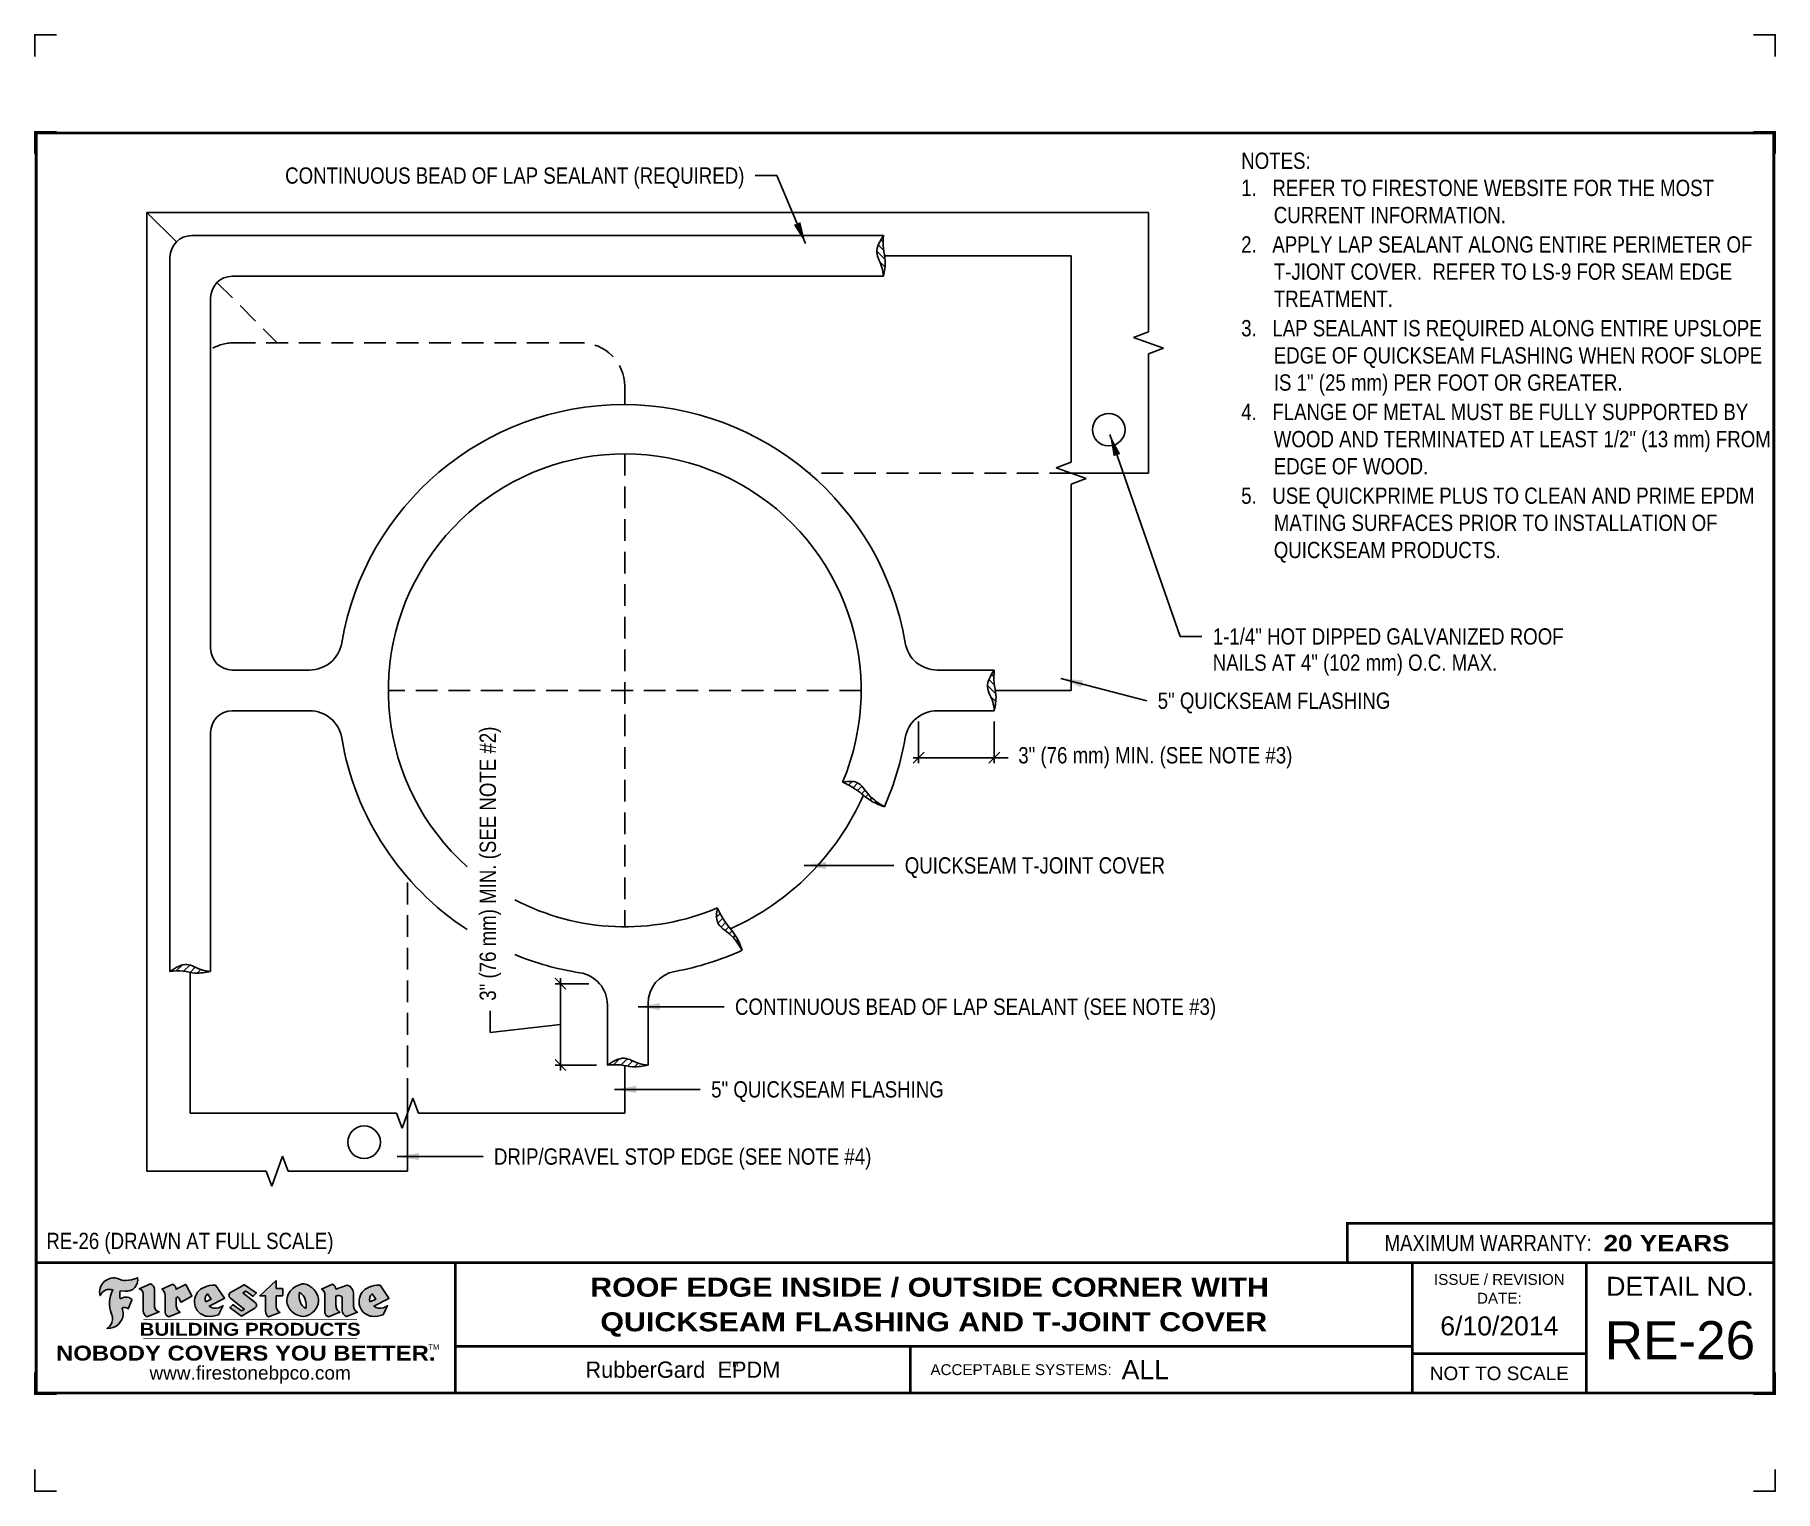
# Model space of a CAD drawing. Header units: inches. Extents: x 138.3 to 158.3, y -65.2 to -48.4.
import ezdxf
from ezdxf.enums import TextEntityAlignment as Align

# ---------------------------------------------------------------- set-up
doc = ezdxf.new("R2010")
doc.units = ezdxf.units.IN
doc.header["$MEASUREMENT"] = 0
doc.linetypes.add('HIDDEN', pattern=[0.375, 0.25, -0.125])
doc.layers.get('0').update_dxf_attribs({"linetype": 'CONTINUOUS'})
doc.layers.get('DEFPOINTS').update_dxf_attribs({"linetype": 'CONTINUOUS'})
for name, color, linetype in [('FSBP-ACCESSORY-FIRESTONE', 7, 'CONTINUOUS'), ('FSBP-ANNO-NOTE', 7, 'CONTINUOUS'), ('FSBP-MEMBRANE', 7, 'CONTINUOUS'), ('FSBP-SEALANTS', 1, 'CONTINUOUS'), ('FSBP-TTLB', 7, 'CONTINUOUS'), ('FSBP-TTLB-BORDER', 7, 'CONTINUOUS'), ('FSBP-TTLB-TEXT', 7, 'CONTINUOUS')]:
    doc.layers.add(name, color=color, linetype=linetype)
doc.styles.add('FSBP_ARIAL', font='arial.ttf')
doc.styles.add('FSBP_ARIAL_BOLD', font='')
doc.styles.add('FSBP_ARIAL_NAR', font='ARIALN.TTF')
doc.styles.add('FSBP_BANKGOTHIC', font='bgothm.ttf')
doc.styles.get('FSBP_ARIAL_BOLD').set_extended_font_data('Arial Black')
doc.dimstyles.new('FSBP-DIM', dxfattribs={"dimtxt": 0.1875, "dimasz": 0.125, "dimexe": 0.0625, "dimexo": 0.125, "dimgap": 0.125, "dimtad": 0, "dimdec": 0, "dimzin": 1, "dimdsep": 46, "dimlunit": 4, "dimtxsty": 'FSBP_ARIAL_NAR', "dimblk": 'OBLIQUE', "dimcen": 0.09375, "dimdle": 0.0625, "dimclrd": 256, "dimclre": 256, "dimclrt": 256, "dimadec": 0, "dimazin": 0, "dimtfac": 1, "dimtdec": 0, "dimtmove": 1, "dimatfit": 3, "dimfxl": 1, "dimtolj": 1, "dimtzin": 0, "dimlwd": -1, "dimlwe": -1, "dimarcsym": 0})
doc.dimstyles.new('FSBP-LEADER', dxfattribs={"dimtxt": 0.1875, "dimasz": 0.25, "dimexe": 0.0625, "dimexo": 0.125, "dimgap": 0.125, "dimtad": 0, "dimtih": 1, "dimtoh": 1, "dimdec": 4, "dimzin": 0, "dimdsep": 46, "dimlunit": 4, "dimtxsty": 'FSBP_ARIAL_NAR', "dimcen": 0.09375, "dimclrd": 256, "dimclre": 256, "dimclrt": 256, "dimadec": 0, "dimazin": 0, "dimtfac": 1, "dimtdec": 4, "dimtofl": 0, "dimtmove": 0, "dimatfit": 3, "dimfxl": 1, "dimtolj": 1, "dimtzin": 0, "dimlwd": -1, "dimlwe": -1, "dimarcsym": 0})

msp = doc.modelspace()

# ---------------------------------------------------------------- texts
at = {"layer": 'DEFPOINTS', "style": 'FSBP_ARIAL_NAR'}
msp.add_text('RE-26 (DRAWN AT FULL SCALE)', height=0.1875, dxfattribs=at).set_placement((138.4430659566393, -62.28905739962974), align=Align.MIDDLE_LEFT)
at = {"layer": 'FSBP-ANNO-NOTE', "style": 'FSBP_ARIAL_NAR'}
msp.add_text('CONTINUOUS BEAD OF LAP SEALANT (REQUIRED)', height=0.1875, dxfattribs=at).set_placement((146.4773420618388, -50.02783002005368), align=Align.MIDDLE_RIGHT)
for s, p in [('1-1/4" HOT DIPPED GALVANIZED ROOF', (151.8680509593383, -55.33265052211907)), ('NAILS AT 4" (102 mm) O.C. MAX.', (151.8680509593383, -55.63343177211907)), ('5" QUICKSEAM FLASHING', (151.2341552912344, -56.07202262018467)), ('QUICKSEAM T-JOINT COVER', (148.3234208905306, -57.96754248902437)), ('CONTINUOUS BEAD OF LAP SEALANT (SEE NOTE #3)', (146.3693743527868, -59.59372607726854)), ('5" QUICKSEAM FLASHING', (146.0948605257261, -60.54539565869283)), ('DRIP/GRAVEL STOP EDGE (SEE NOTE #4)', (143.5948605257262, -61.31821195717396))]:
    msp.add_text(s, height=0.1875, dxfattribs=at).set_placement(p, align=Align.MIDDLE_LEFT)
at = {"layer": 'FSBP-ANNO-NOTE', "insert": (152.1954614392734, -49.76366971498379), "char_height": 0.1875, "attachment_point": 1, "style": 'FSBP_ARIAL_NAR'}
msp.add_mtext_dynamic_manual_height_columns('\\A1;\\pi-0.375,l0.375,t0.1875,0.375;NOTES:\\P1.   REFER TO FIRESTONE WEBSITE FOR THE MOST CURRENT INFORMATION.\\P{\\H0.083333x;\\P\\pt0.375;}2.   APPLY LAP SEALANT ALONG ENTIRE PERIMETER OF T-JIONT COVER.  REFER TO LS-9 FOR SEAM EDGE TREATMENT.\\P\\ptz;{\\fArial Narrow|b1|i0|c0|p34;\\H0.083333x;\\P}3.   LAP SEALANT IS REQUIRED ALONG ENTIRE UPSLOPE EDGE OF QUICKSEAM FLASHING WHEN ROOF SLOPE IS 1" (25 mm) PER FOOT OR GREATER.  \\P{\\H0.083333x;\\P}4.   FLANGE OF METAL MUST BE FULLY SUPPORTED BY WOOD AND TERMINATED AT LEAST 1/2" (13 mm) FROM EDGE OF WOOD.{\\H0.083333x; \\P\\pi0,t0.375;\\P\\pi-0.375,tz;}5.   USE QUICKPRIME PLUS TO CLEAN AND PRIME EPDM MATING SURFACES PRIOR TO INSTALLATION OF QUICKSEAM PRODUCTS.', width=6.215851579578043, gutter_width=23.08110225731588, heights=[5.001951614594873], dxfattribs=at)

# ---------------------------------------------------------------- blocks, each defined once
blk = doc.blocks.new('_OBLIQUE')
at = {"color": 0, "linetype": 'ByBlock'}
blk.add_line((-0.5, -0.5), (0.5, 0.5), dxfattribs=at)
blk = doc.blocks.new('*D6')
at = {"layer": 'DEFPOINTS', "color": 0, "transparency": 16777216}
for p in [(148.482872891351, -56.18704324589859), (149.3532957084618, -56.18704324589859), (149.3532957084618, -56.72810258087742)]:
    blk.add_point(p, dxfattribs=at)
at = {"layer": 'FSBP-ANNO-NOTE', "transparency": 16777216}
for p, q in [((148.482872891351, -56.31204324589859), (148.482872891351, -56.79060258087742)), ((149.3532957084618, -56.31204324589859), (149.3532957084618, -56.79060258087742)), ((148.420372891351, -56.72810258087742), (149.4157957084618, -56.72810258087742)), ((149.5150134081862, -56.72810258087742), (149.3532957084618, -56.72810258087742))]:
    blk.add_line(p, q, dxfattribs=at)
at = {"layer": 'FSBP-ANNO-NOTE', "transparency": 16777216, "xscale": 0.125, "yscale": 0.125, "zscale": 0.125, "rotation": 180}
blk.add_blockref('_OBLIQUE', (148.482872891351, -56.72810258087742), dxfattribs=at)
at = {"layer": 'FSBP-ANNO-NOTE', "transparency": 16777216, "xscale": 0.125, "yscale": 0.125, "zscale": 0.125}
blk.add_blockref('_OBLIQUE', (149.3532957084618, -56.72810258087742), dxfattribs=at)
at = {"layer": 'FSBP-ANNO-NOTE', "transparency": 16777216, "insert": (151.2069685582545, -56.72810258087742), "char_height": 0.1875, "attachment_point": 5, "style": 'FSBP_ARIAL_NAR'}
blk.add_mtext('\\A1;3" (76 mm) MIN. (SEE NOTE #3)', dxfattribs=at)
blk = doc.blocks.new('*D7')
at = {"layer": 'DEFPOINTS', "color": 0, "transparency": 16777216}
for p in [(144.8108165386172, -59.32948706394598), (144.3600662530951, -60.26542908884952), (144.9011255880739, -60.26542908884952)]:
    blk.add_point(p, dxfattribs=at)
at = {"layer": 'FSBP-ANNO-NOTE', "transparency": 16777216}
for p, q in [((144.3600662530951, -59.26698706394598), (144.3600662530951, -60.32792908884952)), ((144.6858165386172, -59.32948706394598), (144.2975662530951, -59.32948706394598)), ((143.5524993023959, -59.88953564667985), (143.5524993023959, -59.63953564667985)), ((144.3600662530951, -59.79745807639775), (143.5524993023959, -59.88953564667985)), ((144.7761255880739, -60.26542908884952), (144.2975662530951, -60.26542908884952))]:
    blk.add_line(p, q, dxfattribs=at)
at = {"layer": 'FSBP-ANNO-NOTE', "transparency": 16777216, "xscale": 0.125, "yscale": 0.125, "zscale": 0.125}
for p, rotation in [((144.3600662530951, -59.32948706394598), 90), ((144.3600662530951, -60.26542908884952), 270)]:
    blk.add_blockref('_OBLIQUE', p, dxfattribs=dict(at, rotation=rotation))
at = {"layer": 'FSBP-ANNO-NOTE', "transparency": 16777216, "insert": (143.5524993023959, -57.94758049661162), "char_height": 0.1875, "attachment_point": 5, "rotation": 90, "style": 'FSBP_ARIAL_NAR'}
blk.add_mtext('\\A1;3" (76 mm) MIN. (SEE NOTE #2)', dxfattribs=at)
blk = doc.blocks.new('TTLB-EPDM_2')
at = {"layer": 'FSBP-TTLB-TEXT'}
h = blk.add_hatch(color=1, dxfattribs=at)
edge = h.paths.add_edge_path()
edge.add_arc((1.037309769669573, -0.1982514792917306), 0.1319107607348553, 264.0410451462098, 370.3106169565175)
edge.add_arc((1.027551646585694, 0.1214293576525799), 0.3273056962876235, 270.05058356628535, 295.23459397187514, ccw=False)
edge.add_arc((1.022801957313345, -0.06680179986895154), 0.1391656561713503, 249.3281275763668, 272.0749124149863, ccw=False)
edge.add_line((0.9736743133014443, -0.1970076156048179), (0.9474927838574558, -0.1852745150568325))
edge.add_arc((0.8939498971398288, -0.3394262635682071), 0.1631857907024099, 70.84590087378872, 194.3325259843273)
edge.add_arc((0.8444260109029493, -0.4259936440910768), 0.1179914261095279, 70.96950098067128, 156.9641407594482, ccw=False)
edge.add_arc((1.153141409296894, -0.4684497516079468), 0.3110405457095052, 150.3231137483159, 203.2084295854517)
edge.add_arc((0.7562495500622943, -0.6412608153899899), 0.1218587156617311, 0.8849157075190988, 24.34668939894999, ccw=False)
edge.add_arc((0.7493781665697374, -0.6475258110744375), 0.1289731377238325, -58.36655102076742, 3.6216782311386737, ccw=False)
edge.add_arc((0.8256699029544474, -0.5792158350996106), 0.1783301886510354, 267.2205474105585, 354.1381621173521)
edge.add_arc((0.7903121048625305, -0.6011409294291745), 0.212787892960859, 0.9996158580669322, 21.00503380861244)
edge.add_arc((1.01880712263941, -0.5666691048185161), 0.05136395668415847, 40.82117713173261, 125.52727787225791, ccw=False)
edge.add_line((1.057676976260041, -0.5330924682126437), (1.102776947655911, -0.4308018311949837))
edge.add_arc((1.040858222524664, -0.4699705673995949), 0.07326744446031509, 32.31675181867256, 66.31481236598174)
edge.add_arc((1.032262518825329, -0.5063316993097662), 0.1102246948011782, 69.8179132332389, 125.254734720681)
edge.add_arc((1.127708877207287, -0.368959353531244), 0.1659710644737306, 164.1569669952081, 196.5811013160487, ccw=False)
edge.add_line((0.9680425188342383, -0.3236487780942383), (1.023615334387159, -0.3294494641845773))
h = blk.add_hatch(color=1, dxfattribs=at)
edge = h.paths.add_edge_path()
edge.add_line((1.275239419159561, -0.6223407783464694), (1.415345367376062, -0.5660418822574371))
edge.add_arc((1.421019305783958, -0.5090099247487757), 0.05731350411836949, 181.9717871001989, 264.31851000495806, ccw=False)
edge.add_line((1.363739737527226, -0.5109819325197265), (1.363412352251203, -0.3102363679013962))
edge.add_arc((1.294263659668751, -0.3103491388303989), 0.06914878453844908, 0.0934405599591014, 72.42834396969012)
edge.add_line((1.315139561173908, -0.2444268274366692), (1.186839444240604, -0.3024209471341379))
edge.add_arc((1.175246268095289, -0.3585110609420917), 0.05727567197445628, -0.017399788185912257, 78.322067691347, ccw=False)
edge.add_line((1.232521937428658, -0.3585284546236807), (1.232574268422297, -0.555126496687123))
edge.add_arc((1.305699496415486, -0.5558575689677219), 0.07312888236350451, 179.4272023230205, 245.3845503102953)
h = blk.add_hatch(color=1, dxfattribs=at)
edge = h.paths.add_edge_path()
edge.add_line((1.792026821926584, -0.3839679064720229), (1.722158956877934, -0.2518542302253621))
edge.add_arc((1.720119655279638, -0.2529327078887852), 0.002306916790721817, 27.87197133405656, 117.3766794470751)
edge.add_line((1.719058846382097, -0.250884159729182), (1.610638460368705, -0.3070279753467702))
edge.add_arc((1.547088841662962, -0.3061026658494403), 0.06355635479880145, 359.165808011073, 425.8793658831422)
edge.add_line((1.573061729235633, -0.2480956029480268), (1.446879247402876, -0.3051325108639702))
edge.add_arc((1.407812067100189, -0.370357133046621), 0.07602957263902092, -3.441403975725109, 59.07992244284969, ccw=False)
edge.add_line((1.483704536400296, -0.3749210150788969), (1.483704536400296, -0.5723838140635706))
edge.add_arc((1.54053746518044, -0.568254406115083), 0.05698275005415228, 184.1557352478595, 255.3066498366543)
edge.add_line((1.526084036778343, -0.6233736605654059), (1.657291340682093, -0.570650514527486))
edge.add_arc((1.688298576827198, -0.5021390388423987), 0.0752015358480571, 207.5160880841914, 245.649226723163, ccw=False)
edge.add_arc((1.721050197024907, -0.4914488168456328), 0.1093332836229113, 179.4823365255141, 204.5537900001094, ccw=False)
edge.add_line((1.611721375809452, -0.4904610114968335), (1.611721375809452, -0.4126404716788983))
edge.add_arc((1.628589765097195, -0.414159299036043), 0.01693662875851176, 28.356188110622725, 174.8549701683585, ccw=False)
edge.add_arc((1.627340435522395, -0.4197189881350504), 0.02111886817708033, 22.216893572439517, 40.10213956426492, ccw=False)
edge.add_line((1.646891420738257, -0.4117336534413738), (1.666638796144639, -0.4549750258192233))
edge.add_arc((1.668737246926742, -0.4540167099035481), 0.002306916790685496, 204.545128184284, 299.6323508190091)
edge.add_line((1.669877862091766, -0.4560219186518992), (1.791128135493295, -0.3870515928837648))
edge.add_line((1.791128135493295, -0.3870515928837648), (1.792026821926584, -0.3839679064720229))
h = blk.add_hatch(color=1, dxfattribs=at)
h.paths.add_polyline_path([(2.063388732080512, -0.2583237030618903, 0.02524281661523788), (2.025024361750752, -0.2610532129309178, 0.1213611957758757), (1.901773912052249, -0.3008158885520373, 0.6151668103976068), (1.93274136141747, -0.6099060679591872, 0.05306812109568645), (1.967936229862175, -0.617865745600497, 0.1150932231766138), (2.099126721549737, -0.5994933789882708), (2.151195569562105, -0.4944891916583316, -0.08755405562188731), (2.104230609512001, -0.5187113292177372, -0.265591761123442), (1.992692314386659, -0.5010701623316862), (2.165347897647223, -0.4141184325909109, 0.4518949533370738), (2.166222728871162, -0.4107679608846269)])
h.paths.add_polyline_path([(2.014217313945437, -0.4188965037300676), (1.951113654018855, -0.4515330109460507, -0.3720533890450154), (1.973177450672722, -0.3607130665457561)], flags=16)
h = blk.add_hatch(color=1, dxfattribs=at)
edge = h.paths.add_edge_path()
edge.add_arc((2.260407392426802, -0.3775796671688782), 0.04152450223225729, 123.20805433950699, 232.2027298779723, ccw=False)
edge.add_line((2.237665217914071, -0.3428366421988329), (2.393535971665983, -0.2540943745380986))
edge.add_arc((2.394677353533142, -0.2560991469722482), 0.002306916790741334, 55.64644466176611, 119.65426054492559, ccw=False)
edge.add_line((2.395979141996861, -0.2541946229174954), (2.531809646140459, -0.3470380726374032))
edge.add_arc((2.530468902927946, -0.3489153772789875), 0.002306916790700397, -42.731101238422525, 54.4661353739603, ccw=False)
edge.add_line((2.532163440279987, -0.3504807552658491), (2.498457913851155, -0.3869673252714421))
edge.add_arc((2.496763376499139, -0.3854019472845934), 0.002306916790672934, 233.7527076894875, 317.26889876138785, ccw=False)
edge.add_line((2.495399362263356, -0.38726241234572), (2.413849913492982, -0.3274738082119626))
edge.add_arc((2.412485899257181, -0.3293342732731342), 0.002306916790720064, 53.75270768979358, 124.4135619297835)
edge.add_line((2.41118211687575, -0.3274311136421062), (2.382933981293377, -0.346782838468144))
edge.add_arc((2.38423776367478, -0.3486859980991606), 0.002306916790694898, 124.4135619293799, 231.8459020253626)
edge.add_line((2.382812599816248, -0.3505000469010184), (2.519899969301207, -0.4581994452042721))
edge.add_arc((2.494247019847682, -0.4908523236374461), 0.04152450223225742, -55.21225898295222, 51.84590202520428, ccw=False)
edge.add_line((2.517938320565804, -0.5249552055672808), (2.364434947484597, -0.6179520922513717))
edge.add_arc((2.36323960192349, -0.6159790200102006), 0.002306916790726996, 233.2955624372927, 301.20872157023314, ccw=False)
edge.add_line((2.361860787187538, -0.6178285429225383), (2.231266621301074, -0.5204709167214361))
edge.add_arc((2.232647938930649, -0.5186232623475259), 0.002306916790697672, 135.5134179846393, 233.21798691998708, ccw=False)
edge.add_line((2.231002150870836, -0.5170067083764565), (2.262839375599356, -0.4845937328397696))
edge.add_arc((2.264485163659225, -0.4862102868108537), 0.002306916790748497, 53.0352839999411, 135.513417985369, ccw=False)
edge.add_line((2.265872365996302, -0.4843670465239001), (2.361834678328762, -0.5565872257804898))
edge.add_arc((2.363221880665761, -0.5547439854936304), 0.002306916790627066, 233.0352840000685, 302.2362632414394)
edge.add_line((2.36445241715569, -0.5566953042850713), (2.39428499383348, -0.5378823484768844))
edge.add_arc((2.393054457343549, -0.5359310296853765), 0.002306916790685166, 302.2362632406177, 412.2027298768422)
edge.add_line((2.394468296066179, -0.5341081404551886), (2.234958295420142, -0.4103916733127022))
h = blk.add_hatch(color=1, dxfattribs=at)
edge = h.paths.add_edge_path()
edge.add_line((2.763460561272041, -0.2072496393923444), (2.763460561272041, -0.2969520779963801))
edge.add_arc((2.765767478062699, -0.2969520779963943), 0.00230691679065842, 179.9999999996471, 269.9999999996471)
edge.add_line((2.765767478062685, -0.2992589947870528), (2.835417693520355, -0.2992589947870528))
edge.add_arc((2.835417693520355, -0.3015659115777538), 0.002306916790701052, 0, 90, ccw=False)
edge.add_line((2.837724610311056, -0.3015659115777538), (2.837724610311056, -0.3790761307453892))
edge.add_arc((2.83541769352037, -0.3790761307453749), 0.002306916790686842, 269.99999999964706, 359.99999999964706, ccw=False)
edge.add_line((2.835417693520355, -0.3813830475360618), (2.765767478062685, -0.3813830475360618))
edge.add_arc((2.765767478062699, -0.3836899643267202), 0.00230691679065842, 90.00000000035294, 180.0000000003529)
edge.add_line((2.763460561272041, -0.3836899643267344), (2.763460561272041, -0.5033995910642801))
edge.add_arc((2.836735953378943, -0.5071368822038516), 0.07337063740681413, 177.0802527808789, 245.3249543133826)
edge.add_line((2.806105814540615, -0.5738080530967267), (2.674529557384915, -0.6226036013049594))
edge.add_arc((2.708610405062069, -0.564298408791804), 0.06753517344606039, 177.0345319916277, 239.6926428024901, ccw=False)
edge.add_line((2.641165668230087, -0.560804539009709), (2.641165668230087, -0.3836899643267344))
edge.add_arc((2.638858751439429, -0.3836899643267202), 0.00230691679065842, 359.9999999996471, 449.999999999647)
edge.add_line((2.638858751439443, -0.3813830475360618), (2.572857950769389, -0.3813830475360618))
edge.add_line((2.572857950769389, -0.3813830475360618), (2.763460561272041, -0.2072496393923444))
h = blk.add_hatch(color=1, dxfattribs=at)
edge = h.paths.add_edge_path(flags=16)
edge.add_arc((2.940363509127394, -0.4847985213681437), 0.1684614578629418, 344.5558804047865, 417.0140046669545)
edge.add_arc((3.194458079644619, -0.3883534532477785), 0.1684614578629414, 164.5558804047864, 237.0140046669546)
edge = h.paths.add_edge_path()
edge.add_arc((3.069375116502199, -0.4399344555144872), 0.1828726885096673, 136.0914512150047, 191.213418978326)
edge.add_arc((3.064939550433406, -0.4318234379590333), 0.1803148804748503, 194.0167254156723, 240.6663730831859)
edge.add_arc((3.098047041778981, -0.3845058757092554), 0.2378525180183701, 239.2975390661776, 264.2889872773176)
edge.add_arc((3.04884478212623, -0.4190232383793012), 0.203760689247156, 277.1986764832036, 326.503572961274)
edge.add_arc((3.077739326803546, -0.4341046616465112), 0.171374865791709, 325.3768876809902, 406.3828327799087)
edge.add_arc((3.011839488065919, -0.4896144380417797), 0.2571945645850002, 44.28462553519766, 73.82901434867304)
edge.add_arc((3.117152499586992, -0.4983433120546693), 0.2579560664039132, 97.50292863483666, 134.1039137579027)
h = blk.add_hatch(color=1, dxfattribs=at)
edge = h.paths.add_edge_path()
edge.add_line((3.322690228557462, -0.5721896537377091), (3.322690228557462, -0.3749210150788969))
edge.add_arc((3.246797759257384, -0.3703571330465745), 0.076029572638996, 356.5585960242387, 419.0799224428129)
edge.add_line((3.285864939560099, -0.3051325108639702), (3.412047421392799, -0.2480956029480268))
edge.add_arc((3.386074533820159, -0.3061026658494941), 0.06355635479883807, 0.3962622833877276, 65.87936588318718, ccw=False)
edge.add_line((3.449629368605429, -0.3056631084210863), (3.580526418688805, -0.2593848434574539))
edge.add_arc((3.555744121700958, -0.3530904070730321), 0.09692726601172152, 2.366977007666776, 75.18615851992018, ccw=False)
edge.add_line((3.652588689330287, -0.3490873311063041), (3.652588689330287, -0.4883770011386872))
edge.add_arc((3.761877549389556, -0.4914934052703811), 0.1093332836229047, 178.3666365323574, 204.5537900000422)
edge.add_arc((3.729125929191727, -0.5021836272670953), 0.07520153584796169, 207.5160880841711, 245.2240541443093)
edge.add_line((3.697611150971852, -0.5704631245385627), (3.572585913552643, -0.6207021253773775))
edge.add_arc((3.59534718600759, -0.5526356419907701), 0.07177131519198746, 180.3328587115751, 251.51018566665869, ccw=False)
edge.add_line((3.523577081955409, -0.5530525936986663), (3.523577081955409, -0.4153032515383615))
edge.add_arc((3.486319529276879, -0.4148773504126441), 0.0372599868942854, 359.3450650296066, 449.0500281941028)
edge.add_arc((3.482769874121713, -0.4419622099033496), 0.06447454900600783, 86.29402372314017, 119.8211331593848)
edge.add_line((3.450707067966732, -0.3860252459975726), (3.450707067966732, -0.4904610114968335))
edge.add_arc((3.560035889182251, -0.491448816845647), 0.1093332836229751, 179.4823365255069, 204.5537900001023)
edge.add_arc((3.527284268984408, -0.5021390388424952), 0.07520153584796385, 207.5160880841699, 245.6492267231416)
edge.add_line((3.496277032839316, -0.570650514527486), (3.365069728935509, -0.6233736605654059))
edge.add_arc((3.37950248606194, -0.5682868177318081), 0.05694615642555727, 183.9298782390169, 255.318496325343, ccw=False)
h = blk.add_hatch(color=1, dxfattribs=at)
h.paths.add_polyline_path([(3.957695472291277, -0.2583237030618903, 0.02524281661523822), (3.919331101961575, -0.2610532129309178, 0.1085638477195505), (3.807890832595604, -0.2939221658134414, 0.6425897848490651), (3.827048101628293, -0.6099060679591872, 0.05306812109569052), (3.862242970072884, -0.617865745600497, 0.1150932231766133), (3.993433461760503, -0.5994933789882708), (4.045502309772871, -0.4944891916583316, -0.08755405562189084), (3.998537349722767, -0.5187113292177372, -0.2655917611234366), (3.886999054597368, -0.5010701623316862), (4.059654637857989, -0.4141184325909109, 0.4518949533370731), (4.060529469081928, -0.4107679608846269)])
h.paths.add_polyline_path([(3.90852405415626, -0.4188965037300676), (3.845420394229677, -0.4515330109460507, -0.3720533890450147), (3.867484190883488, -0.3607130665457561)], flags=16)
at = {"layer": 'DEFPOINTS', "linetype": 'Continuous', "ltscale": 1.75}
for points in [[(-0.015625, 13.88083333333333), (-0.015625, 14.13083333333333), (0.234375, 14.13083333333333)], [(20.01562500000003, 13.88083333333333), (20.01562500000003, 14.13083333333333), (19.76562500000003, 14.13083333333333)], [(-0.015625, -2.380833333333342), (-0.015625, -2.630833333333342), (0.234375, -2.630833333333342)], [(20.01562500000003, -2.380833333333342), (20.01562500000003, -2.630833333333342), (19.76562500000003, -2.630833333333342)]]:
    blk.add_lwpolyline(points, dxfattribs=at)
at = {"layer": 'DEFPOINTS', "color": 1}
for points in [[(0.234375, 13.015625), (-0.015625, 13.015625), (-0.015625, 12.765625)], [(20.015625, 12.765625), (20.015625, 13.015625), (19.765625, 13.015625)], [(0.234375, -1.515625), (-0.015625, -1.515625), (-0.015625, -1.265625)], [(20.015625, -1.265625), (20.015625, -1.515625), (19.765625, -1.515625)]]:
    blk.add_lwpolyline(points, dxfattribs=at)
at = {"layer": 'FSBP-TTLB', "const_width": 0.03125}
blk.add_lwpolyline([(15.09028770518938, 0), (20, 0), (20, 0.4512598240669945), (15.09028770518938, 0.4512598240669945)], close=True, dxfattribs=at)
for points in [[(0, 0), (0, -1.5), (20, -1.5), (20, 0), (0, 0)], [(4.825208527206769, 0), (4.825208527206769, -0.9643749050531198)], [(15.84028770518938, 0), (15.84028770518938, -0.9643749050531198)], [(17.84110496735593, 0), (17.84110496735593, -1.5)], [(20, 0), (20, -1.5)], [(4.825208527206769, -0.9643749050531198), (15.84028770518938, -0.9643749050531198)], [(4.825208527206769, -0.9643749050531198), (4.825208527206769, -1.5)], [(15.84028770518938, -0.9643749050531198), (15.84028770518938, -1.5)], [(15.84028770518938, -1.048740175933006), (17.84110496735593, -1.048740175933006)]]:
    blk.add_lwpolyline(points, dxfattribs=at)
at = {"layer": 'FSBP-TTLB-BORDER', "const_width": 0.03125}
blk.add_lwpolyline([(20, 0), (20, 13), (0, 13), (0, 0)], dxfattribs=at)
at = {"layer": 'FSBP-TTLB-TEXT', "color": 1}
blk.add_line((0.7358432058323388, -0.379822754145593), (0.7358432058323388, -0.379822754145593), dxfattribs=at)
for points in [[(1.023615323725323, -0.3294494630716969, 0.5000510906601082), (1.167090420776901, -0.1746414942047778, -0.1103304102359608), (1.027840608309816, -0.2058762110801382, -0.09957876667165425), (0.9736743133014443, -0.1970076156048179), (0.9474927838574558, -0.1852745150568325, 0.5978159689075124), (0.7358432058323388, -0.379822754145593, -0.3938834584182213), (0.8828996422548698, -0.3144510229727047, 0.2349406564350952), (0.86727108227484, -0.5910237178633082, -0.1027304183841549), (0.8780937320133262, -0.6393788197974146, -0.2772692352614086), (0.8170223912655956, -0.7573362346216896, 0.3985429150902959), (1.003067614090241, -0.5974286950643517, 0.0875124847930418), (0.9889600163401155, -0.5248671157293501, -0.3874031597924062), (1.057676976260041, -0.5330924682126437), (1.102776947655911, -0.4308018311949837, 0.1494423498871741), (1.07029056398062, -0.4028746979725923, 0.2467195073738216), (0.9686394281704906, -0.4163228904100862, -0.1424285161541127), (0.9680425188342383, -0.3236487780942383), (1.023615334387159, -0.3294494641845773)], [(2.166222728871162, -0.4107679608846269), (2.063388732080512, -0.2583237030618903, 0.02524281661523788), (2.025024361750752, -0.2610532129309178, 0.1085638477195265), (1.913584092384895, -0.2939221658134414, 0.6425897848491228), (1.93274136141747, -0.6099060679591872, 0.05306812109568648), (1.967936229862175, -0.617865745600497, 0.1150932231766137), (2.099126721549737, -0.5994933789882708), (2.151195569562105, -0.4944891916583316, -0.0875540556218873), (2.104230609512001, -0.5187113292177372, -0.2655917611234418), (1.992692314386659, -0.5010701623316862), (2.165347897647223, -0.4141184325909109)], [(2.763460561272041, -0.2072496393923444), (2.763460561272041, -0.2969520779963801, 0.4142135623730958), (2.765767478062685, -0.2992589947870528), (2.835417693520355, -0.2992589947870528, -0.414213562373095), (2.837724610311056, -0.3015659115777538), (2.837724610311056, -0.3790761307453892, -0.4142135623730938), (2.835417693520355, -0.3813830475360618), (2.765767478062685, -0.3813830475360618, 0.4142135623730958), (2.763460561272041, -0.3836899643267344), (2.763460561272041, -0.5033995910642801, 0.3068985753588853), (2.806105814540615, -0.5738080530967267), (2.674529557384915, -0.6226036013049594, -0.2804194150632976), (2.641165668230087, -0.560804539009709), (2.641165668230087, -0.3836899643267344, 0.414213562373095), (2.638858751439443, -0.3813830475360618), (2.572857950769389, -0.3813830475360618), (2.763460561272041, -0.2072496393923444)], [(4.060529469081928, -0.4107679608846269), (3.957695472291277, -0.2583237030618903, 0.02524281661523788), (3.919331101961575, -0.2610532129309178, 0.1085638477195265), (3.807890832595604, -0.2939221658134414, 0.6425897848491228), (3.827048101628293, -0.6099060679591872, 0.05306812109568648), (3.862242970072884, -0.617865745600497, 0.1150932231766137), (3.993433461760503, -0.5994933789882708), (4.045502309772871, -0.4944891916583316, -0.0875540556218873), (3.998537349722767, -0.5187113292177372, -0.2655917611234418), (3.886999054597368, -0.5010701623316862), (4.059654637857989, -0.4141184325909109)], [(4.059654637857989, -0.4141184325909109, 0.4518949533370731), (4.060529469081928, -0.4107679608846269, 0.4518949533370731)]]:
    blk.add_lwpolyline(points, format="xyb", dxfattribs=at)
for points in [[(1.275239419159561, -0.6223407783464694), (1.415345367376062, -0.5660418822574371, -0.3756100036733062), (1.363739737527226, -0.5109819325197265), (1.363412352251203, -0.3102363679013962, 0.3265360292958048), (1.315139561173908, -0.2444268274366692), (1.186839444240604, -0.3024209471341379, -0.3557863980845349), (1.232521937428658, -0.3585284546236807), (1.232574268422297, -0.555126496687123, 0.2960110723418457)], [(1.792026821926584, -0.3839679064720229), (1.722158956877934, -0.2518542302253621, 0.4116839150163434), (1.719058846382097, -0.250884159729182), (1.610638460368705, -0.3070279753467702, 0.2996033003794034), (1.573061729235633, -0.2480956029480268), (1.446879247402876, -0.3051325108639702, -0.2797757560995365), (1.483704536400296, -0.3749210150788969), (1.483704536400296, -0.5723838140635706, 0.320828638474519), (1.526084036778343, -0.6233736605654059), (1.657291340682093, -0.570650514527486, -0.1679398621276611), (1.621603752698661, -0.5368819723450571, -0.1098333365370753), (1.611721375809452, -0.4904610114968335), (1.611721375809452, -0.4126404716788983, -0.743334502655012), (1.64349420176768, -0.4061152228778298, -0.07819791644735608), (1.646891420738257, -0.4117336534413738), (1.666638796144639, -0.4549750258192233, 0.4404648714563479), (1.669877862091766, -0.4560219186518992), (1.791128135493295, -0.3870515928837648)], [(1.951113654018855, -0.4515330109460507), (2.014217313945437, -0.4188965037300676), (1.973177450672722, -0.3607130665457561, 0.3720533890450154)], [(2.234958295420142, -0.4103916733127022, -0.5150044486718882), (2.237665217914071, -0.3428366421988329), (2.393535971665983, -0.2540943745380986, -0.2867822934100265), (2.395979141996861, -0.2541946229174954), (2.531809646140459, -0.3470380726374032, -0.4515027974650387), (2.532163440279987, -0.3504807552658491), (2.498457913851155, -0.3869673252714421, -0.3814439164929681), (2.495399362263356, -0.38726241234572), (2.413849913492982, -0.3274738082119626, 0.3184718635035665), (2.41118211687575, -0.3274311136421062), (2.382933981293377, -0.346782838468144, 0.5064094529656681), (2.382812599816248, -0.3505000469010184), (2.519899969301207, -0.4581994452042721, -0.5043597839115849), (2.517938320565804, -0.5249552055672808), (2.364434947484597, -0.6179520922513717, -0.3053163970316367), (2.361860787187538, -0.6178285429225383), (2.231266621301074, -0.5204709167214361, -0.4541703869768119), (2.231002150870836, -0.5170067083764565), (2.262839375599356, -0.4845937328397696, -0.3762644290664977), (2.265872365996302, -0.4843670465239001), (2.361834678328762, -0.5565872257804898, 0.3114700032088108), (2.36445241715569, -0.5566953042850713), (2.39428499383348, -0.5378823484768844, 0.520381097387146), (2.394468296066179, -0.5341081404551886)], [(2.937624918725987, -0.3131105398334029, 0.2452625673097023), (2.889993533867141, -0.4754966266250307, 0.2064059665179019), (2.976604338974084, -0.5890186876871866, 0.1094800500670344), (3.074378098474654, -0.6211778035979165, 0.2185147641853038), (3.218764944843201, -0.5314757029352819, 0.3689489483072479), (3.195959963110113, -0.3100352223135445, 0.1296305888694145), (3.0834694040758, -0.242595816912754, 0.1610736375384317)], [(3.10274193015772, -0.5296595419651595, 0.3271311138286319), (3.032079658614293, -0.3434924326507627, 0.3271311138286322)], [(3.322690228557462, -0.5721896537377091), (3.322690228557462, -0.3749210150788969, 0.2797757560995341), (3.285864939560099, -0.3051325108639702), (3.412047421392799, -0.2480956029480268, -0.2937618496109166), (3.449629368605429, -0.3056631084210863), (3.580526418688805, -0.2593848434574539, -0.3288760160581939), (3.652588689330287, -0.3490873311063041), (3.652588689330287, -0.4883770011386872, 0.114762897203527), (3.662431105063263, -0.536926560769686, 0.166032965990522), (3.697611150971852, -0.5704631245385627), (3.572585913552643, -0.6207021253773775, -0.3209557512194564), (3.523577081955409, -0.5530525936986663), (3.523577081955409, -0.4153032515383615, 0.4127061514896111), (3.48693727661589, -0.3776224848030694, 0.1473421876160361), (3.450707067966732, -0.3860252459975726), (3.450707067966732, -0.4904610114968335, 0.1098333365370753), (3.460589444855941, -0.5368819723450855, 0.1679398621276611), (3.496277032839316, -0.570650514527486), (3.365069728935509, -0.6233736605654059, -0.3219729545308964), (3.322690228557462, -0.5721896537377091, 29.1476284739)], [(3.845420394229677, -0.4515330109460507), (3.90852405415626, -0.4188965037300676), (3.867484190883488, -0.3607130665457561, 0.3720533890450154)]]:
    blk.add_lwpolyline(points, format="xyb", close=True, dxfattribs=at)
at = {"layer": 'FSBP-TTLB-TEXT'}
for points, const_width in [([(1.233926579809207, -0.6584455781731435), (3.691229482685259, -0.6584455781731577)], 0.0078125), ([(1.233926579809207, -0.8761560960495984), (3.691229482685259, -0.8761560960495842)], 0.0078125), ([(10.06152282927678, -0.9643749050531198), (10.06152282927678, -1.5)], 0.03125)]:
    blk.add_lwpolyline(points, dxfattribs=dict(at, const_width=const_width))
at = {"layer": 'FSBP-TTLB-TEXT', "color": 1}
for centre, start, end in [((1.789987520328282, -0.3850463841354355), 299.6323508193319, 27.87197133380463), ((2.164310260790558, -0.412058050385383), 296.7304547840455, 34.00233684987403)]:
    blk.add_arc(centre, 0.00230691679068068, start, end, dxfattribs=at)
at = {"layer": 'FSBP-TTLB-TEXT', "style": 'FSBP_ARIAL_NAR'}
blk.add_text('MAXIMUM WARRANTY:', height=0.1875, dxfattribs=at).set_placement((17.90516569312837, 0.2256299120335257), align=Align.MIDDLE_RIGHT)
at = {"layer": 'FSBP-TTLB-TEXT'}
for s, height, style, p in [('ISSUE / REVISION', 0.125, 'FSBP_ARIAL', (16.84069633627263, -0.1938496373466023)), ('DETAIL NO.', 0.21875, 'FSBP_ARIAL', (18.92055248367797, -0.2724398367368792)), ('DATE:', 0.125, 'FSBP_ARIAL', (16.84069633627263, -0.409973105348854)), ('www.firestonebpco.com', 0.15625, 'FSBP_ARIAL', (2.462578031247233, -1.268657306740124)), ('RubberGard  EPDM', 0.1875, 'FSBP_BANKGOTHIC', (7.443365678241776, -1.23218745252656)), ('TM', 0.0625, 'FSBP_BANKGOTHIC', (8.023397742165457, -1.169706269210366)), ('NOT TO SCALE', 0.15625, 'FSBP_ARIAL', (16.84069633627263, -1.274370087966503))]:
    blk.add_text(s, height=height, dxfattribs=dict(at, style=style)).set_placement(p, align=Align.MIDDLE_CENTER)
at = {"layer": 'FSBP-TTLB-TEXT', "lineweight": 18, "style": 'FSBP_ARIAL_BOLD'}
blk.add_text('BUILDING PRODUCTS', height=0.1484375, dxfattribs=at).set_placement((2.462578031247233, -0.7673008371113639), align=Align.MIDDLE_CENTER)
at = {"layer": 'FSBP-TTLB-TEXT', "color": 1}
for s, height, style, p in [('NOBODY COVERS YOU BETTER.', 0.171875, 'FSBP_ARIAL_BOLD', (2.412604263603384, -1.041650450587369)), ('TM', 0.0625, 'FSBP_BANKGOTHIC', (4.576671173373001, -0.9725745042934193))]:
    blk.add_text(s, height=height, dxfattribs=dict(at, style=style)).set_placement(p, align=Align.MIDDLE_CENTER)
at = {"layer": 'FSBP-TTLB-TEXT', "style": 'FSBP_ARIAL'}
blk.add_text('ACCEPTABLE SYSTEMS:', height=0.125, dxfattribs=at).set_placement((10.29281281591562, -1.23218745252656), align=Align.MIDDLE_LEFT)
at = {"layer": 'FSBP-TTLB-TEXT'}
for tag, height, style, p in [('MAXIMUM_WARRANTY', 0.1875, 'FSBP_ARIAL_BOLD', (18.03987100774941, 0.2240244307510579)), ('ACCPT_SYSTEMS', 0.21875, 'FSBP_ARIAL', (12.49438170418193, -1.23218745252656))]:
    blk.add_attdef(tag, text='', height=height, dxfattribs=dict(at, style=style)).set_placement(p, align=Align.MIDDLE_LEFT)
for tag, height, style, p in [('DETAIL_DESCP_LINE_1', 0.21875, 'FSBP_ARIAL_BOLD', (10.33118450231211, -0.2831249841755152)), ('DETAIL_DESCP_LINE_2', 0.21875, 'FSBP_ARIAL_BOLD', (10.33118450231211, -0.6812499208775904)), ('ISSUE_REV_DATE', 0.21875, 'FSBP_ARIAL', (16.84069633627263, -0.7282559425942452)), ('DETAIL_NUMBER', 0.4375, 'FSBP_ARIAL', (18.91941590748775, -0.8931630692489421))]:
    blk.add_attdef(tag, text='', height=height, dxfattribs=dict(at, style=style)).set_placement(p, align=Align.MIDDLE_CENTER)

# ---------------------------------------------------------------- dimensions: what is measured, and where the dimension line sits
at = {"layer": 'FSBP-ANNO-NOTE'}
dim = msp.add_linear_dim(base=(149.3532957084618, -56.72810258087742), p1=(148.482872891351, -56.18704324589859), p2=(149.3532957084618, -56.18704324589859), text='3" (76 mm) MIN. (SEE NOTE #3)', dimstyle='FSBP-DIM', dxfattribs=at)
dim.commit()
dim.dimension.update_dxf_attribs({"geometry": '*D6', "text_midpoint": (151.2069685582545, -56.72810258087742), "dimtype": 160})
dim = msp.add_linear_dim(base=(144.3600662530951, -60.26542908884952), p1=(144.8108165386172, -59.32948706394598), p2=(144.9011255880739, -60.26542908884952), angle=270, text='3" (76 mm) MIN. (SEE NOTE #2)', dimstyle='FSBP-DIM', dxfattribs=at)
dim.commit()
dim.dimension.update_dxf_attribs({"geometry": '*D7', "text_midpoint": (143.5524993023959, -59.51453564667983), "dimtype": 160})

# ---------------------------------------------------------------- hatches: boundary and pattern name
at = {"layer": 'FSBP-SEALANTS'}
h = msp.add_hatch(dxfattribs=at)
h.set_pattern_fill('ANSI31', color=256, scale=0.5, angle=90, style=0)
h.set_pattern_definition([(135, (-269.9137632629545, 43.95645215688529), (-0.04419417382415922, -0.04419417382415922), [])])
edge = h.paths.add_edge_path()
edge.add_spline(control_points=[(148.0786541495052, -51.18704324589859), (148.0905523429445, -51.12752154592161), (148.1117093189356, -51.02168201794692), (148.0677684617892, -50.86750152993986), (148.0749224203405, -50.77000224858651), (148.0786541495052, -50.71914356536192)], knot_values=[0, 0, 0, 0, 0.1791761718137588, 0.3186051718350277, 0.4706438597786119, 0.4706438597786119, 0.4706438597786119, 0.4706438597786119], degree=3, periodic=0)
edge.add_spline(control_points=[(148.0786541495052, -50.71914356536192), (148.0374861815801, -50.78377972982813), (147.960592858809, -50.90450683168601), (148.0645416142635, -51.05811017500608), (148.074883841103, -51.15259745482066), (148.0786541495052, -51.18704324589859)], knot_values=[0, 0, 0, 0, 0.2091313778988615, 0.3906145324339905, 0.4947313849108522, 0.4947313849108522, 0.4947313849108522, 0.4947313849108522], degree=3, periodic=0)
h = msp.add_hatch(dxfattribs=at)
h.set_pattern_fill('ANSI31', color=256, scale=0.5, angle=90, style=0)
h.set_pattern_definition([(135, (-268.6391217039979, 38.95645215688526), (-0.04419417382415922, -0.04419417382415922), [])])
edge = h.paths.add_edge_path()
edge.add_spline(control_points=[(149.3532957084618, -56.18704324589859), (149.3651939019011, -56.12752154592161), (149.3863508778921, -56.02168201794692), (149.3424100207457, -55.86750152993986), (149.3495639792972, -55.77000224858651), (149.3532957084618, -55.71914356536192)], knot_values=[0, 0, 0, 0, 0.1791761718137588, 0.3186051718350277, 0.4706438597786119, 0.4706438597786119, 0.4706438597786119, 0.4706438597786119], degree=3, periodic=0)
edge.add_spline(control_points=[(149.3532957084618, -55.71914356536192), (149.3121277405367, -55.78377972982807), (149.2352344177656, -55.90450683168595), (149.3391831732201, -56.05811017500608), (149.3495254000596, -56.15259745482066), (149.3532957084618, -56.18704324589859)], knot_values=[0, 0, 0, 0, 0.2091313778988615, 0.3906145324339905, 0.4947313849108522, 0.4947313849108522, 0.4947313849108522, 0.4947313849108522], degree=3, periodic=0)
h = msp.add_hatch(dxfattribs=at)
h.set_pattern_fill('ANSI31', color=256, scale=0.4740283864418671, style=0)
h.set_pattern_definition([(45, (-247.0081617861319, 33.9627105282832), (-0.04189858581599518, 0.04189858581599519), [])])
edge = h.paths.add_edge_path()
edge.add_spline(control_points=[(147.6078677278722, -57.00938056827622), (147.6603003609021, -57.03528366205548), (147.7778059318694, -57.0933344912518), (147.9142673804072, -57.22690846565262), (148.0356501123321, -57.27262941339578), (148.0887568115237, -57.29263298869884)], knot_values=[0, 0, 0, 0, 0.1843823721062527, 0.4132151040019885, 0.5912065685246201, 0.5912065685246201, 0.5912065685246201, 0.5912065685246201], degree=3, periodic=0)
edge.add_spline(control_points=[(148.0887568115237, -57.29263298869884), (148.0256605337174, -57.25351847299326), (147.9060859405759, -57.17939203536442), (147.7970505354262, -56.98234651700439), (147.6664174175027, -57.00101387083747), (147.6078677278722, -57.00938056827622)], knot_values=[0, 0, 0, 0, 0.2364573702086009, 0.4481134992587638, 0.6200309698588623, 0.6200309698588623, 0.6200309698588623, 0.6200309698588623], degree=3, periodic=0)
h = msp.add_hatch(dxfattribs=at)
h.set_pattern_fill('ANSI31', color=256, scale=0.4800188839246557, style=0)
h.set_pattern_definition([(44.99999999999999, (-252.0784196697804, 35.11412282109271), (-0.04242807599009028, 0.04242807599009028), [])])
edge = h.paths.add_edge_path()
edge.add_spline(control_points=[(146.4522646113747, -58.94404887304849), (146.4320082424183, -58.89027104200708), (146.3857094996946, -58.76735434509016), (146.2504474944073, -58.62916837543206), (146.1916630522964, -58.51017783679801), (146.1654326101504, -58.45708259037784)], knot_values=[0, 0, 0, 0, 0.1779914645226316, 0.4068241964183759, 0.5912065685246217, 0.5912065685246217, 0.5912065685246217, 0.5912065685246217], degree=3, periodic=0)
edge.add_spline(control_points=[(146.1654326101504, -58.45708259037784), (146.1569601792125, -58.51637219723361), (146.1380569181231, -58.6486561811948), (146.3375925841523, -58.75906951293852), (146.412655788968, -58.88015522085653), (146.4522646113747, -58.94404887304849)], knot_values=[0, 0, 0, 0, 0.171917470600098, 0.3835735996502914, 0.6200309698588836, 0.6200309698588836, 0.6200309698588836, 0.6200309698588836], degree=3, periodic=0)
h = msp.add_hatch(dxfattribs=at)
h.set_pattern_fill('ANSI31', color=256, scale=0.5, style=0)
h.set_pattern_definition([(45, (-273.6741851295924, 40.03483799983617), (-0.04419417382415922, 0.04419417382415922), [])])
edge = h.paths.add_edge_path()
edge.add_spline(control_points=[(140.3339618430161, -59.18704324589859), (140.2995160519382, -59.18327293749635), (140.2050287721235, -59.17293071065691), (140.0514254288035, -59.0689819552023), (139.9306983269456, -59.14587527797343), (139.8660621624794, -59.18704324589859)], knot_values=[0, 0, 0, 0, 0.1041168524768477, 0.2856000070119901, 0.4947313849108517, 0.4947313849108517, 0.4947313849108517, 0.4947313849108517], degree=3, periodic=0)
edge.add_spline(control_points=[(139.8660621624794, -59.18704324589859), (139.9169208457041, -59.18331151673388), (140.0144201270573, -59.1761575581825), (140.1686006150643, -59.22009841532898), (140.274440143039, -59.19894143933786), (140.3339618430161, -59.18704324589859)], knot_values=[0, 0, 0, 0, 0.1520386879435985, 0.2914676879648533, 0.4706438597786121, 0.4706438597786121, 0.4706438597786121, 0.4706438597786121], degree=3, periodic=0)
h = msp.add_hatch(dxfattribs=at)
h.set_pattern_fill('ANSI31', color=256, scale=0.5, style=0)
h.set_pattern_definition([(45, (-268.6391217039979, 38.95645215688526), (-0.04419417382415922, 0.04419417382415922), [])])
edge = h.paths.add_edge_path()
edge.add_spline(control_points=[(145.3690252686106, -60.26542908884952), (145.3345794775327, -60.26165878044722), (145.2400921977181, -60.25131655360778), (145.0864888543979, -60.14736779815323), (144.9657617525401, -60.22426112092435), (144.9011255880739, -60.26542908884952)], knot_values=[0, 0, 0, 0, 0.1041168524768477, 0.2856000070119901, 0.4947313849108517, 0.4947313849108517, 0.4947313849108517, 0.4947313849108517], degree=3, periodic=0)
edge.add_spline(control_points=[(144.9011255880739, -60.26542908884952), (144.9519842712985, -60.2616973596848), (145.0494835526517, -60.25454340113342), (145.2036640406589, -60.2984842582799), (145.3095035686336, -60.27732728228878), (145.3690252686106, -60.26542908884952)], knot_values=[0, 0, 0, 0, 0.1520386879435985, 0.2914676879648533, 0.4706438597786121, 0.4706438597786121, 0.4706438597786121, 0.4706438597786121], degree=3, periodic=0)

# ---------------------------------------------------------------- linework, layer by layer
at = {"layer": 'FSBP-ACCESSORY-FIRESTONE'}
for p, q in [((139.6000120027475, -61.48682005470701), (139.6000120027476, -50.45309340563026)), ((151.1293326660461, -50.45309340563026), (139.6000120027476, -50.45309340563026)), ((139.6000120027476, -50.45309340563026), (139.9392854671827, -50.79236687006548)), ((151.129332666046, -51.82809340563032), (151.1293326660461, -50.45309340563026)), ((150.9576153273302, -51.89059340563028), (151.1293326660461, -51.82809340563028)), ((150.9576153273302, -51.89059340563028), (151.301050004762, -52.01559340563028)), ((151.301050004762, -52.01559340563028), (151.1293326660461, -52.07809340563028)), ((151.1293326660461, -53.45309340563026), (151.129332666046, -52.07809340563033)), ((150.2393067682558, -53.45309340563026), (151.1293326660461, -53.45309340563026)), ((142.6000120027475, -60.66580212937546), (142.6000120027476, -61.48682005470701)), ((139.6000120027475, -61.48682005470701), (140.9750120027476, -61.48682005470701)), ((141.0375120027475, -61.65853739342288), (140.9750120027475, -61.48682005470698)), ((141.1625120027475, -61.31510271599109), (141.0375120027475, -61.65853739342288)), ((141.1625120027475, -61.31510271599109), (141.2250120027475, -61.48682005470698)), ((141.2250120027475, -61.48682005470695), (142.6000120027476, -61.48682005470701))]:
    msp.add_line(p, q, dxfattribs=at)
at = {"layer": 'FSBP-ACCESSORY-FIRESTONE', "linetype": 'HIDDEN'}
for p, q in [((140.4071851477193, -51.26026655060198), (141.1000120027475, -51.95309340563026)), ((150.2393067682557, -53.45309340563026), (147.2218256365604, -53.45309340563026)), ((142.6000120027475, -60.66580212937546), (142.6000120027475, -58.1062477887611))]:
    msp.add_line(p, q, dxfattribs=at)
at = {"layer": 'FSBP-ACCESSORY-FIRESTONE'}
for centre in [(150.6707160540008, -52.95309340563026), (142.1000120027476, -61.15337400556652)]:
    msp.add_circle(centre, 0.1875, dxfattribs=at)
at = {"layer": 'FSBP-MEMBRANE'}
for p, q in [((150.2393067682558, -50.95309340563026), (148.0906330220955, -50.95309340563026)), ((150.2393067682558, -50.95309340563026), (150.2393067682558, -53.32809340563024)), ((150.0675894295399, -53.39059340563026), (150.2393067682557, -53.32809340563026)), ((150.0675894295399, -53.39059340563026), (150.4110241069716, -53.51559340563026)), ((150.4110241069716, -53.51559340563026), (150.2393067682557, -53.57809340563026)), ((150.2393067682559, -53.57809340563022), (150.2393067682558, -55.95309340563026)), ((150.2393067682558, -55.95309340563026), (149.3652745810519, -55.95309340563026)), ((140.1000120027475, -59.19902211848878), (140.1000120027475, -60.81992795642597)), ((145.1000120027475, -60.27086336095968), (145.1000120027475, -60.81992795642597)), ((142.6625120027474, -60.64821061771011), (142.5375120027474, -60.99164529514189)), ((142.6625120027474, -60.64821061771011), (142.7250120027474, -60.819927956426)), ((142.4750120027475, -60.81992795642602), (140.1000120027475, -60.81992795642597)), ((142.5375120027474, -60.99164529514189), (142.4750120027474, -60.819927956426)), ((145.1000120027475, -60.81992795642597), (142.7250120027474, -60.81992795642597))]:
    msp.add_line(p, q, dxfattribs=at)
at = {"layer": 'FSBP-MEMBRANE', "linetype": 'HIDDEN'}
for p, q in [((145.1000120027475, -53.2318652071854), (145.1000120027475, -58.67432160407517)), ((147.8208007476757, -55.95309340563031), (142.3787838043026, -55.95309340563026))]:
    msp.add_line(p, q, dxfattribs=at)
msp.add_lwpolyline([(145.1000120027475, -52.6646892534659), (145.1000120027475, -52.45309340563026, 0.414213562373095), (144.6000120027475, -51.95309340563026), (140.6000120027475, -51.95309340563031, 0.141197085505029), (140.333961843016, -52.02975274787719)], format="xyb", dxfattribs=at)
at = {"layer": 'FSBP-MEMBRANE'}
msp.add_arc((145.1000120027475, -55.95309340563031), 3, 293.9027075201802, 336.2780352501014, dxfattribs=at)
at = {"layer": 'FSBP-SEALANTS'}
for p, q in [((148.0786541495052, -50.71914356536197), (140.1160621624794, -50.71914356536209)), ((139.8660621624794, -59.18704324589865), (139.8660621624794, -50.96914356536209)), ((148.0786541495052, -51.18704324589859), (140.5839618430161, -51.18704324589848)), ((140.3339618430161, -55.46914356536192), (140.3339618430161, -51.43704324589848)), ((140.5839618430161, -55.71914356536192), (141.4730469776381, -55.71914356536197)), ((149.3532957084618, -55.71914356536192), (148.6979882560076, -55.71914356536196)), ((140.583961843016, -56.18704324589859), (141.4730469776381, -56.18704324589859)), ((149.3532957084618, -56.18704324589859), (148.6979882560075, -56.1870432458986)), ((140.3339618430161, -59.18704324589859), (140.333961843016, -56.43704324589859)), ((144.9011255880739, -60.26542908884952), (144.9011255880739, -59.57356914579294)), ((145.3690252686106, -60.26542908884952), (145.3690252686106, -59.55685972706002))]:
    msp.add_line(p, q, dxfattribs=at)
for centre, radius, start, end in [((140.1160621624794, -50.96914356536209), 0.25, 90, 180), ((140.5839618430161, -51.43704324589848), 0.25, 90, 180), ((145.0855176168228, -55.95309340563028), 3.288436095653263, 9.568328075529102, 170.4316719244709), ((145.1000120027475, -55.95309340563028), 2.721228198444881, 337.1595945801792, 228.2398007752915), ((140.5839618430161, -55.46914356536192), 0.25, 180, 270), ((141.4730469776381, -55.34414356536197), 0.375, 269.9999999999968, 350.431671924472), ((148.6979882560075, -55.34414356536195), 0.375, 189.5683280755291, 270.0000000000032), ((140.583961843016, -56.43704324589859), 0.25, 90, 180), ((141.4730469776381, -56.56204324589859), 0.375, 9.568328075528028, 90), ((148.6979882560075, -56.56204324589859), 0.375, 90, 170.431671924472), ((145.0855176168228, -55.95309340563028), 3.288436095653263, 189.568328075528, 236.8571121752287), ((145.0855176168228, -55.95309340563028), 3.288436095653263, 335.9616184308669, 350.431671924472), ((145.1000120027475, -55.95309340563028), 2.721228198444881, 242.297464261933, 293.0492336126685), ((145.0855176168228, -55.95309340563028), 3.288436095653263, 247.6484628726374, 261.2168039747117), ((145.0855176168228, -55.95309340563028), 3.288436095653263, 280.3552780660979, 294.5585045321358), ((144.5261255880739, -59.57356914579294), 0.375, 0, 81.21680397471502), ((145.7440252686106, -59.55685972706002), 0.375, 100.3552780661013, 180)]:
    msp.add_arc(centre, radius, start, end, dxfattribs=at)
for points in [[(148.0786541495052, -51.18704324589859), (148.0607426534488, -51.08447864538405), (148.0007167444031, -50.91320977599074), (148.0786541495052, -50.71914356536192)], [(148.0786541495052, -51.18704324589859), (148.0982497536701, -51.00894183421624), (148.076810018301, -50.87117106883321), (148.0786541495052, -50.71914356536192)], [(149.3532957084618, -56.18704324589859), (149.3353842124054, -56.08447864538405), (149.2753583033597, -55.91320977599074), (149.3532957084618, -55.71914356536192)], [(149.3532957084618, -56.18704324589859), (149.3728913126267, -56.00894183421624), (149.3514515772576, -55.87117106883321), (149.3532957084618, -55.71914356536192)], [(148.0887568115237, -57.29263298869884), (147.9108203975833, -57.1562765869556), (147.7708250518169, -57.01251792770192), (147.6078677278722, -57.00938056827622)], [(148.0887568115237, -57.29263298869884), (147.9346969351913, -57.22377972761556), (147.7607598170589, -57.09412006286122), (147.6078677278722, -57.00938056827622)], [(146.4522646113747, -58.9440488730485), (146.3141850160321, -58.76386380128439), (146.1686096177159, -58.62209927504193), (146.1654326101504, -58.45708259037787)], [(146.4522646113747, -58.9440488730485), (146.3825412224699, -58.78804207681054), (146.2512429936178, -58.6119068416494), (146.1654326101504, -58.45708259037787)], [(140.3339618430161, -59.18704324589859), (140.2313972425015, -59.16913174984219), (140.0601283731082, -59.1091058407965), (139.8660621624794, -59.18704324589859)], [(140.3339618430161, -59.18704324589859), (140.1558604313337, -59.20663885006351), (140.0180896659507, -59.18519911469437), (139.8660621624794, -59.18704324589859)], [(145.3690252686106, -60.26542908884952), (145.266460668096, -60.24751759279312), (145.0951917987027, -60.18749168374742), (144.9011255880739, -60.26542908884952)], [(145.3690252686106, -60.26542908884952), (145.1909238569282, -60.28502469301444), (145.0531530915452, -60.26358495764529), (144.9011255880739, -60.26542908884952)]]:
    msp.add_spline(points, degree=3, dxfattribs=at)

# ---------------------------------------------------------------- block references
at = {"ltscale": 1.75}
msp.add_blockref('TTLB-EPDM_2', (138.3259086025649, -62.53905739962974), dxfattribs=at).add_auto_attribs({'DETAIL_DESCP_LINE_1': 'ROOF EDGE INSIDE / OUTSIDE CORNER WITH ', 'DETAIL_DESCP_LINE_2': 'QUICKSEAM FLASHING AND T-JOINT COVER', 'ACCPT_SYSTEMS': 'ALL', 'ISSUE_REV_DATE': '6/10/2014', 'DETAIL_NUMBER': 'RE-26', 'MAXIMUM_WARRANTY': '20 YEARS'})

msp.set_redraw_order([(e.dxf.handle, doc.entitydb.next_handle()) for e in msp.query("TEXT MTEXT ATTDEF DIMENSION ARC_DIMENSION")])  # texts and dimensions are drawn at this point

# ---------------------------------------------------------------- leaders
at = {"layer": 'FSBP-ANNO-NOTE'}
for points in [[(147.1811068076959, -50.81028100911371), (146.8523420618388, -50.02783002005369), (146.6023420618388, -50.02783002005369)], [(150.6831181987153, -53.00907419136243), (151.4930509593383, -55.33265052211907), (151.7430509593383, -55.33265052211907)], [(150.1210209981223, -55.81656673908395), (151.1091552912344, -56.07202262018467)], [(147.1665742260379, -57.96754248902437), (148.1984208905306, -57.96754248902437)], [(145.2562400596747, -59.59372607726854), (146.2443743527868, -59.59372607726854)], [(144.9817262326139, -60.54539565869283), (145.9698605257261, -60.54539565869283)], [(142.4817262326141, -61.31821195717396), (143.4698605257262, -61.31821195717396)]]:
    msp.add_leader(points, dimstyle='FSBP-LEADER', dxfattribs=at)

doc.saveas('drawing.dxf')
